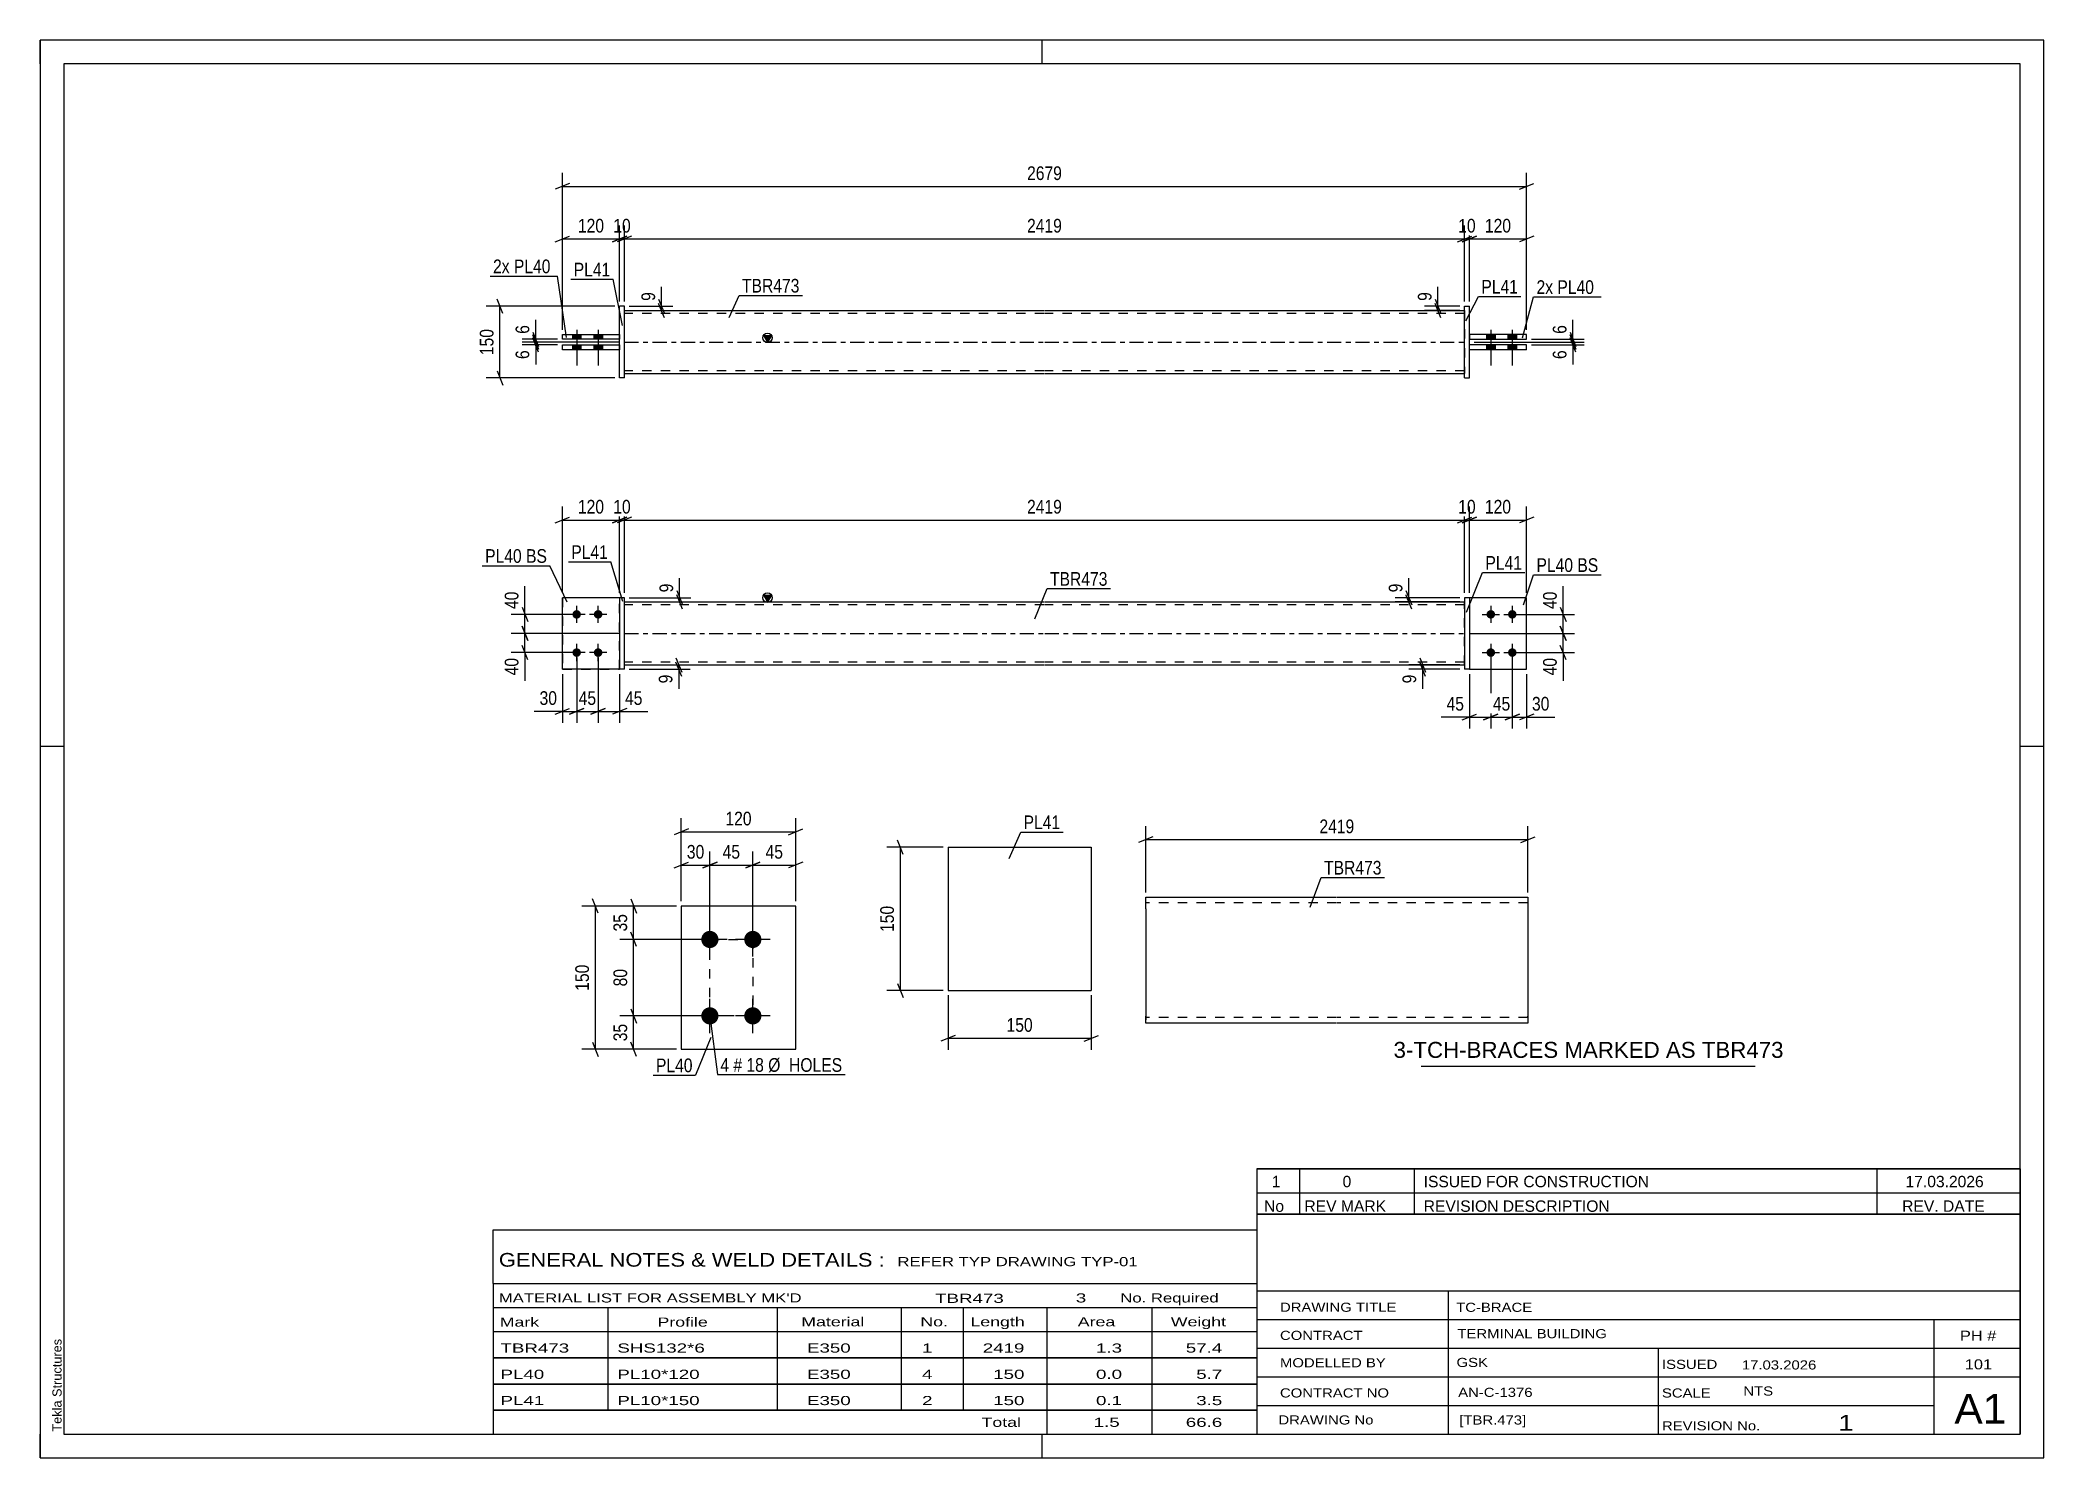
# Paper-space layout 'Layout1' of a CAD drawing. Header units: millimetres. Extents: x 0 to 420, y 0 to 297.
# The model-space entities are those that its viewports show. They can reach past a viewport. Long polylines and large blocks are cut down to what shows.
import ezdxf

# ---------------------------------------------------------------- set-up
doc = ezdxf.new("R2010")
doc.units = ezdxf.units.MM
doc.linetypes.add('DXK_LINE_DOT2', pattern=[3.9198, 1.9599, -1.9599])
doc.linetypes.add('DXK_LINE_DOT3', pattern=[5.9187, 2.979, -0.9799, 0.9799, -0.9799])
doc.layers.add('Viewport layer', color=7, linetype='Continuous', plot=False)
doc.styles.add('Arial', font='ARIAL.TTF', dxfattribs={"height": 0.2})
doc.styles.add('Arial Narrow', font='ARIALN.TTF', dxfattribs={"height": 0.2})

# ---------------------------------------------------------------- blocks, each defined once
blk = doc.blocks.new('Unknown-582683699-1127')
at = {"color": 5, "linetype": 'Continuous'}
for p, q in [((420, 297), (0, 297)), ((0, 297), (0, 0)), ((0, 292), (0, 297)), ((210, 292), (210, 297)), ((420, 0), (420, 297)), ((415, 292), (5, 292)), ((5, 292), (5, 5)), ((415, 5), (415, 292)), ((5, 149), (0, 149)), ((420, 149), (415, 149)), ((0, 0), (0, 5)), ((5, 5), (415, 5)), ((210, 0), (210, 5)), ((0, 0), (420, 0))]:
    blk.add_line(p, q, dxfattribs=at)
at = {"color": 174, "linetype": 'Continuous', "style": 'Arial'}
blk.add_text('Tekla Structures', height=1.9102, rotation=90, dxfattribs=at).set_placement((4.5, 5.5))
blk = doc.blocks.new('Bolt-582683699-1424 - 1364')
at = {"linetype": 'Continuous'}
for points in [[(112.47, 175.8, -1), (112.47, 177.6, -1)], [(116.97, 175.8, -1), (116.97, 177.6, -1)], [(112.47, 167.8, -1), (112.47, 169.6, -1)], [(116.97, 167.8, -1), (116.97, 169.6, -1)]]:
    blk.add_hatch(color=1, dxfattribs=at).paths.add_polyline_path(points)
at = {"color": 1, "linetype": 'Continuous'}
for p, q in [((114.27, 176.7), (110.67, 176.7)), ((112.47, 174.9), (112.47, 178.5)), ((118.77, 176.7), (115.17, 176.7)), ((116.97, 174.9), (116.97, 178.5)), ((114.27, 168.7), (110.67, 168.7)), ((112.47, 166.9), (112.47, 170.5)), ((118.77, 168.7), (115.17, 168.7)), ((116.97, 166.9), (116.97, 170.5))]:
    blk.add_line(p, q, dxfattribs=at)
blk = doc.blocks.new('Part-582683699-1392 - 1364')
at = {"color": 7, "linetype": 'DXK_LINE_DOT2'}
for p, q in [((311.57, 180.2), (299.57, 180.2)), ((299.57, 180.2), (299.57, 165.2)), ((311.57, 165.2), (311.57, 180.2)), ((299.57, 165.2), (311.57, 165.2))]:
    blk.add_line(p, q, dxfattribs=at)
blk = doc.blocks.new('Part-582683699-1413 - 1364')
at = {"color": 2, "linetype": 'Continuous'}
for p, q in [((299.57, 180.2), (298.57, 180.2)), ((298.57, 180.2), (298.57, 165.2)), ((299.57, 180.2), (299.57, 165.2)), ((299.57, 165.2), (298.57, 165.2))]:
    blk.add_line(p, q, dxfattribs=at)
blk = doc.blocks.new('Part-582683699-1397 - 1364')
at = {"color": 2, "linetype": 'Continuous'}
for p, q in [((311.57, 180.2), (299.57, 180.2)), ((311.57, 165.2), (311.57, 180.2)), ((299.57, 165.2), (311.57, 165.2))]:
    blk.add_line(p, q, dxfattribs=at)
at = {"color": 7, "linetype": 'DXK_LINE_DOT2'}
blk.add_line((299.57, 180.2), (299.57, 165.2), dxfattribs=at)
blk = doc.blocks.new('Part-582683699-1412 - 1364')
at = {"linetype": 'Continuous'}
blk.add_hatch(color=2, dxfattribs=at).paths.add_polyline_path([(152.47, 179.3), (151.67, 180.7), (153.27, 180.7)])
at = {"color": 2, "linetype": 'Continuous'}
for p, q in [((152.47, 179.3), (151.67, 180.7)), ((151.67, 180.7), (153.27, 180.7)), ((153.27, 180.7), (152.47, 179.3)), ((122.47, 179.3), (210.47, 179.3)), ((210.57, 179.3), (298.57, 179.3)), ((122.47, 166.1), (210.47, 166.1)), ((210.57, 166.1), (298.57, 166.1))]:
    blk.add_line(p, q, dxfattribs=at)
at = {"color": 7, "linetype": 'DXK_LINE_DOT2'}
for p, q in [((122.47, 166.1), (122.47, 179.3)), ((210.47, 178.7), (122.47, 178.7)), ((298.57, 178.7), (210.57, 178.7)), ((298.57, 166.1), (298.57, 179.3)), ((210.47, 166.7), (122.47, 166.7)), ((298.57, 166.7), (210.57, 166.7))]:
    blk.add_line(p, q, dxfattribs=at)
at = {"color": 7, "linetype": 'DXK_LINE_DOT3'}
for p, q in [((122.47, 172.7), (210.47, 172.7)), ((210.57, 172.7), (298.57, 172.7))]:
    blk.add_line(p, q, dxfattribs=at)
at = {"color": 2, "linetype": 'Continuous'}
blk.add_circle((152.47, 180.2), 1, dxfattribs=at)
blk = doc.blocks.new('Bolt-582683699-1425 - 1364')
at = {"linetype": 'Continuous'}
for points in [[(304.07, 177.6, -1), (304.07, 175.8, -1)], [(308.57, 177.6, -1), (308.57, 175.8, -1)], [(304.07, 169.6, -1), (304.07, 167.8, -1)], [(308.57, 169.6, -1), (308.57, 167.8, -1)]]:
    blk.add_hatch(color=1, dxfattribs=at).paths.add_polyline_path(points)
at = {"color": 1, "linetype": 'Continuous'}
for p, q in [((302.27, 176.7), (305.87, 176.7)), ((304.07, 178.5), (304.07, 174.9)), ((306.77, 176.7), (310.37, 176.7)), ((308.57, 178.5), (308.57, 174.9)), ((302.27, 168.7), (305.87, 168.7)), ((304.07, 170.5), (304.07, 166.9)), ((306.77, 168.7), (310.37, 168.7)), ((308.57, 170.5), (308.57, 166.9))]:
    blk.add_line(p, q, dxfattribs=at)
blk = doc.blocks.new('Part-582683699-1440 - 1364')
at = {"color": 2, "linetype": 'Continuous'}
for p, q in [((122.47, 180.2), (121.47, 180.2)), ((121.47, 180.2), (121.47, 165.2)), ((122.47, 165.2), (122.47, 180.2)), ((122.47, 165.2), (121.47, 165.2))]:
    blk.add_line(p, q, dxfattribs=at)
blk = doc.blocks.new('Part-582683699-1445 - 1364')
at = {"color": 7, "linetype": 'DXK_LINE_DOT2'}
for p, q in [((121.47, 180.2), (109.47, 180.2)), ((109.47, 180.2), (109.47, 165.2)), ((121.47, 165.2), (121.47, 180.2)), ((109.47, 165.2), (121.47, 165.2))]:
    blk.add_line(p, q, dxfattribs=at)
blk = doc.blocks.new('Part-582683699-1450 - 1364')
at = {"color": 2, "linetype": 'Continuous'}
for p, q in [((121.47, 180.2), (109.47, 180.2)), ((109.47, 165.2), (109.47, 180.2)), ((121.47, 165.2), (109.47, 165.2))]:
    blk.add_line(p, q, dxfattribs=at)
at = {"color": 7, "linetype": 'DXK_LINE_DOT2'}
blk.add_line((121.47, 165.2), (121.47, 180.2), dxfattribs=at)
blk = doc.blocks.new('Part-582683699-1801 - 1765')
at = {"color": 2, "linetype": 'Continuous'}
for p, q in [((311.57, 235.34), (299.57, 235.34)), ((299.57, 235.34), (299.57, 234.34)), ((311.57, 234.34), (311.57, 235.34)), ((299.57, 234.34), (311.57, 234.34))]:
    blk.add_line(p, q, dxfattribs=at)
blk = doc.blocks.new('Bolt-582683699-1770 - 1765')
at = {"linetype": 'Continuous'}
for points in [[(304.97, 235.34), (303.17, 235.34), (303.17, 234.34), (304.97, 234.34)], [(304.97, 235.34), (303.17, 235.34), (303.17, 234.34), (304.97, 234.34)], [(309.47, 235.34), (307.67, 235.34), (307.67, 234.34), (309.47, 234.34)], [(309.47, 235.34), (307.67, 235.34), (307.67, 234.34), (309.47, 234.34)], [(304.97, 233.14), (303.17, 233.14), (303.17, 232.14), (304.97, 232.14)], [(304.97, 233.14), (303.17, 233.14), (303.17, 232.14), (304.97, 232.14)], [(309.47, 233.14), (307.67, 233.14), (307.67, 232.14), (309.47, 232.14)], [(309.47, 233.14), (307.67, 233.14), (307.67, 232.14), (309.47, 232.14)]]:
    blk.add_hatch(color=1, dxfattribs=at).paths.add_polyline_path(points)
at = {"color": 1, "linetype": 'Continuous'}
for p, q in [((303.17, 235.34), (303.17, 234.34)), ((303.17, 235.34), (303.17, 234.34)), ((304.07, 236.34), (304.07, 228.84)), ((304.07, 236.34), (304.07, 228.84)), ((304.97, 235.34), (304.97, 234.34)), ((304.97, 235.34), (304.97, 234.34)), ((307.67, 235.34), (307.67, 234.34)), ((307.67, 235.34), (307.67, 234.34)), ((308.57, 236.34), (308.57, 228.84)), ((308.57, 236.34), (308.57, 228.84)), ((309.47, 235.34), (309.47, 234.34)), ((309.47, 235.34), (309.47, 234.34)), ((303.17, 233.14), (303.17, 232.14)), ((303.17, 233.14), (303.17, 232.14)), ((304.97, 233.14), (304.97, 232.14)), ((304.97, 233.14), (304.97, 232.14)), ((307.67, 233.14), (307.67, 232.14)), ((307.67, 233.14), (307.67, 232.14)), ((309.47, 233.14), (309.47, 232.14)), ((309.47, 233.14), (309.47, 232.14))]:
    blk.add_line(p, q, dxfattribs=at)
blk = doc.blocks.new('Bolt-582683699-1769 - 1765')
at = {"linetype": 'Continuous'}
for points in [[(111.57, 234.34), (113.37, 234.34), (113.37, 235.34), (111.57, 235.34)], [(111.57, 234.34), (113.37, 234.34), (113.37, 235.34), (111.57, 235.34)], [(116.07, 234.34), (117.87, 234.34), (117.87, 235.34), (116.07, 235.34)], [(116.07, 234.34), (117.87, 234.34), (117.87, 235.34), (116.07, 235.34)], [(111.57, 232.14), (113.37, 232.14), (113.37, 233.14), (111.57, 233.14)], [(111.57, 232.14), (113.37, 232.14), (113.37, 233.14), (111.57, 233.14)], [(116.07, 232.14), (117.87, 232.14), (117.87, 233.14), (116.07, 233.14)], [(116.07, 232.14), (117.87, 232.14), (117.87, 233.14), (116.07, 233.14)]]:
    blk.add_hatch(color=1, dxfattribs=at).paths.add_polyline_path(points)
at = {"color": 1, "linetype": 'Continuous'}
for p, q in [((111.57, 235.34), (111.57, 234.34)), ((111.57, 235.34), (111.57, 234.34)), ((112.47, 236.34), (112.47, 228.84)), ((112.47, 236.34), (112.47, 228.84)), ((113.37, 235.34), (113.37, 234.34)), ((113.37, 235.34), (113.37, 234.34)), ((116.07, 235.34), (116.07, 234.34)), ((116.07, 235.34), (116.07, 234.34)), ((116.97, 236.34), (116.97, 228.84)), ((116.97, 236.34), (116.97, 228.84)), ((117.87, 235.34), (117.87, 234.34)), ((117.87, 235.34), (117.87, 234.34)), ((111.57, 233.14), (111.57, 232.14)), ((111.57, 233.14), (111.57, 232.14)), ((113.37, 233.14), (113.37, 232.14)), ((113.37, 233.14), (113.37, 232.14)), ((116.07, 233.14), (116.07, 232.14)), ((116.07, 233.14), (116.07, 232.14)), ((117.87, 233.14), (117.87, 232.14)), ((117.87, 233.14), (117.87, 232.14))]:
    blk.add_line(p, q, dxfattribs=at)
blk = doc.blocks.new('Part-582683699-1796 - 1765')
at = {"color": 2, "linetype": 'Continuous'}
for p, q in [((298.57, 226.24), (298.57, 241.24)), ((298.57, 241.24), (299.57, 241.24)), ((299.57, 226.24), (299.57, 241.24)), ((298.57, 226.24), (299.57, 226.24))]:
    blk.add_line(p, q, dxfattribs=at)
blk = doc.blocks.new('Part-582683699-1771 - 1765')
at = {"color": 2, "linetype": 'Continuous'}
for p, q in [((122.47, 241.25), (121.47, 241.25)), ((121.47, 226.25), (121.47, 241.25)), ((122.47, 226.25), (122.47, 241.25)), ((122.47, 226.25), (121.47, 226.25))]:
    blk.add_line(p, q, dxfattribs=at)
blk = doc.blocks.new('Part-582683699-1776 - 1765')
at = {"color": 2, "linetype": 'Continuous'}
for p, q in [((109.47, 235.35), (121.47, 235.35)), ((109.47, 234.35), (109.47, 235.35)), ((121.47, 235.35), (121.47, 234.35)), ((121.47, 234.35), (109.47, 234.35))]:
    blk.add_line(p, q, dxfattribs=at)
blk = doc.blocks.new('Part-582683699-1781 - 1765')
at = {"color": 2, "linetype": 'Continuous'}
for p, q in [((109.47, 232.15), (109.47, 233.15)), ((109.47, 233.15), (121.47, 233.15)), ((121.47, 232.15), (109.47, 232.15)), ((121.47, 233.15), (121.47, 232.15))]:
    blk.add_line(p, q, dxfattribs=at)
blk = doc.blocks.new('Part-582683699-1806 - 1765')
at = {"color": 2, "linetype": 'Continuous'}
for p, q in [((299.57, 232.14), (299.57, 233.14)), ((311.57, 233.14), (299.57, 233.14)), ((311.57, 232.14), (299.57, 232.14)), ((311.57, 232.14), (311.57, 233.14))]:
    blk.add_line(p, q, dxfattribs=at)
blk = doc.blocks.new('Part-582683699-1811 - 1765')
at = {"linetype": 'Continuous'}
blk.add_hatch(color=2, dxfattribs=at).paths.add_polyline_path([(152.47, 233.74), (151.67, 235.14), (153.27, 235.14)])
at = {"color": 2, "linetype": 'Continuous'}
for p, q in [((122.47, 240.34), (210.47, 240.34)), ((210.57, 240.34), (298.57, 240.34)), ((152.47, 233.74), (151.67, 235.14)), ((151.67, 235.14), (153.27, 235.14)), ((153.27, 235.14), (152.47, 233.74)), ((122.47, 227.14), (210.47, 227.14)), ((210.57, 227.14), (298.57, 227.14))]:
    blk.add_line(p, q, dxfattribs=at)
at = {"color": 7, "linetype": 'DXK_LINE_DOT2'}
for p, q in [((122.47, 227.14), (122.47, 240.34)), ((210.47, 239.74), (122.47, 239.74)), ((298.57, 239.74), (210.57, 239.74)), ((298.57, 240.34), (298.57, 227.14)), ((210.47, 227.74), (122.47, 227.74)), ((298.57, 227.74), (210.57, 227.74))]:
    blk.add_line(p, q, dxfattribs=at)
at = {"color": 7, "linetype": 'DXK_LINE_DOT3'}
for p, q in [((122.47, 233.74), (210.47, 233.74)), ((210.57, 233.74), (298.57, 233.74))]:
    blk.add_line(p, q, dxfattribs=at)
at = {"color": 2, "linetype": 'Continuous'}
blk.add_circle((152.47, 234.64), 1, dxfattribs=at)
blk = doc.blocks.new('Bolt-582683699-2117 - 2049')
at = {"linetype": 'Continuous'}
for points in [[(140.39, 106.8, -1), (140.39, 110.4, -1)], [(149.39, 106.8, -1), (149.39, 110.4, -1)], [(140.39, 90.8, -1), (140.39, 94.4, -1)], [(149.39, 90.8, -1), (149.39, 94.4, -1)]]:
    blk.add_hatch(color=1, dxfattribs=at).paths.add_polyline_path(points)
at = {"color": 1, "linetype": 'Continuous'}
for p, q in [((140.39, 105), (140.39, 112.2)), ((149.39, 105), (149.39, 112.2)), ((143.99, 108.6), (136.79, 108.6)), ((152.99, 108.6), (145.79, 108.6)), ((143.99, 92.6), (136.79, 92.6)), ((140.39, 89), (140.39, 96.2)), ((152.99, 92.6), (145.79, 92.6)), ((149.39, 89), (149.39, 96.2))]:
    blk.add_line(p, q, dxfattribs=at)
blk = doc.blocks.new('Part-582683699-2056 - 2049')
at = {"color": 2, "linetype": 'Continuous'}
for p, q in [((158.39, 115.6), (134.39, 115.6)), ((134.39, 115.6), (134.39, 85.6)), ((158.39, 85.6), (158.39, 115.6)), ((134.39, 85.6), (158.39, 85.6))]:
    blk.add_line(p, q, dxfattribs=at)
blk = doc.blocks.new('Part-582683699-2258 - 2252')
at = {"color": 2, "linetype": 'Continuous'}
for p, q in [((190.31, 127.91), (190.31, 97.91)), ((190.31, 127.91), (220.31, 127.91)), ((220.31, 127.91), (220.31, 97.91)), ((190.31, 97.91), (220.31, 97.91))]:
    blk.add_line(p, q, dxfattribs=at)
blk = doc.blocks.new('Part-582683699-2281 - 2275')
at = {"color": 2, "linetype": 'Continuous'}
for p, q in [((231.76, 115.05), (231.76, 117.45)), ((231.76, 117.45), (271.76, 117.45)), ((231.76, 115.05), (231.76, 92.54)), ((271.86, 117.45), (311.86, 117.45)), ((311.86, 117.45), (311.86, 117.27)), ((311.86, 117.27), (311.86, 115.05)), ((311.86, 115.05), (311.86, 91.05)), ((231.76, 91.24), (231.76, 92.54)), ((231.76, 91.05), (231.76, 91.24)), ((271.76, 91.05), (231.76, 91.05)), ((311.86, 91.05), (271.86, 91.05))]:
    blk.add_line(p, q, dxfattribs=at)
at = {"color": 7, "linetype": 'DXK_LINE_DOT2'}
for p, q in [((271.76, 116.25), (231.76, 116.25)), ((311.86, 116.25), (271.86, 116.25)), ((311.86, 116.75), (311.86, 115.05)), ((231.76, 92.54), (231.76, 91.76)), ((311.86, 92.35), (311.86, 92.54)), ((231.76, 92.25), (231.76, 92.35)), ((271.76, 92.25), (231.76, 92.25)), ((311.86, 92.25), (271.86, 92.25)), ((311.86, 92.25), (311.86, 92.35)), ((311.86, 92.25), (311.86, 92.35))]:
    blk.add_line(p, q, dxfattribs=at)
blk = doc.blocks.new('Rectangle-582683699-2237 - 2049')
at = {"color": 1, "linetype": 'DXK_LINE_DOT2'}
blk.add_lwpolyline([(140.39, 108.6), (149.39, 108.6), (149.39, 92.59), (140.39, 92.59), (140.39, 108.6)], close=True, dxfattribs=at)
blk = doc.blocks.new('StraightDimension-582683699-1621 - 1364')
at = {"color": 7, "linetype": 'Continuous'}
for p, q in [((112.47, 167.7), (112.47, 153.99)), ((116.97, 167.7), (116.97, 153.99)), ((110.97, 155.79), (113.97, 156.99)), ((112.47, 156.39), (116.97, 156.39)), ((118.47, 156.99), (115.47, 155.79))]:
    blk.add_line(p, q, dxfattribs=at)
at = {"color": 0}
blk.add_wipeout([(117.15, 157.14), (117.15, 161.34), (112.29, 161.34), (112.29, 157.14)], dxfattribs=at)
at = {"color": 3, "style": 'Arial Narrow'}
blk.add_text('45', height=2.863, dxfattribs=at).set_placement((112.89, 157.74))
blk = doc.blocks.new('StraightDimension-582683699-1557 - 1364')
at = {"color": 7, "linetype": 'Continuous'}
for p, q in [((297.57, 166.1), (286.92, 166.1)), ((297.57, 165.2), (286.92, 165.2)), ((289.17, 167.6), (290.37, 164.6)), ((290.37, 163.7), (289.17, 166.7)), ((289.77, 165.2), (289.77, 166.1))]:
    blk.add_line(p, q, dxfattribs=at)
at = {"color": 0}
blk.add_wipeout([(289.02, 164.67), (284.82, 164.67), (284.82, 161.65), (289.02, 161.65)], dxfattribs=at)
at = {"color": 7, "linetype": 'Continuous'}
blk.add_line((289.77, 165.2), (289.77, 161.12), dxfattribs=at)
blk.add_line((289.77, 165.2), (289.77, 161.12), dxfattribs=at)
at = {"color": 3, "style": 'Arial Narrow'}
blk.add_text('9', height=2.86, rotation=90.0002, dxfattribs=at).set_placement((288.42, 162.25))
blk = doc.blocks.new('StraightDimension-582683699-1489 - 1364')
at = {"color": 7, "linetype": 'Continuous'}
for p, q in [((299.57, 172.7), (321.64, 172.7)), ((318.64, 174.2), (319.84, 171.2)), ((319.24, 168.7), (319.24, 172.7)), ((309.57, 168.7), (321.64, 168.7)), ((319.84, 167.2), (318.64, 170.2))]:
    blk.add_line(p, q, dxfattribs=at)
at = {"color": 0}
blk.add_wipeout([(318.49, 168.17), (314.29, 168.17), (314.29, 163.32), (318.49, 163.32)], dxfattribs=at)
at = {"color": 7, "linetype": 'Continuous'}
blk.add_line((319.24, 168.7), (319.24, 162.79), dxfattribs=at)
blk.add_line((319.24, 168.7), (319.24, 162.79), dxfattribs=at)
at = {"color": 3, "style": 'Arial Narrow'}
blk.add_text('40', height=2.863, rotation=90.0002, dxfattribs=at).set_placement((317.89, 163.92))
blk = doc.blocks.new('StraightDimension-582683699-1692 - 1364')
at = {"color": 7, "linetype": 'Continuous'}
for p, q in [((122.47, 181.2), (122.47, 199.32)), ((298.57, 181.2), (298.57, 199.32)), ((123.97, 197.07), (120.97, 195.87)), ((122.47, 196.47), (298.57, 196.47)), ((297.07, 195.87), (300.07, 197.07))]:
    blk.add_line(p, q, dxfattribs=at)
at = {"color": 0}
blk.add_wipeout([(214.78, 197.22), (214.78, 201.42), (206.27, 201.42), (206.27, 197.22)], dxfattribs=at)
at = {"color": 3, "style": 'Arial Narrow'}
blk.add_text('2419', height=2.863, dxfattribs=at).set_placement((206.87, 197.82))
blk = doc.blocks.new('StraightDimension-582683699-1628 - 1364')
at = {"color": 7, "linetype": 'Continuous'}
for p, q in [((109.47, 164.2), (109.47, 153.99)), ((112.47, 167.7), (112.47, 153.99)), ((107.97, 155.79), (110.97, 156.99)), ((109.47, 156.39), (112.47, 156.39)), ((113.97, 156.99), (110.97, 155.79))]:
    blk.add_line(p, q, dxfattribs=at)
at = {"color": 0}
blk.add_wipeout([(108.95, 157.14), (108.95, 161.34), (104.09, 161.34), (104.09, 157.14)], dxfattribs=at)
at = {"color": 7, "linetype": 'Continuous'}
blk.add_line((109.47, 156.39), (103.57, 156.39), dxfattribs=at)
blk.add_line((109.47, 156.39), (103.57, 156.39), dxfattribs=at)
at = {"color": 3, "style": 'Arial Narrow'}
blk.add_text('30', height=2.863, dxfattribs=at).set_placement((104.69, 157.74))
blk = doc.blocks.new('StraightDimension-582683699-1517 - 1364')
at = {"color": 7, "linetype": 'Continuous'}
for p, q in [((299.57, 164.2), (299.57, 152.8)), ((304.07, 167.7), (304.07, 152.8)), ((298.07, 154.6), (301.07, 155.8)), ((305.57, 155.8), (302.57, 154.6)), ((299.57, 155.2), (304.07, 155.2))]:
    blk.add_line(p, q, dxfattribs=at)
at = {"color": 0}
blk.add_wipeout([(299.05, 155.95), (299.05, 160.15), (294.19, 160.15), (294.19, 155.95)], dxfattribs=at)
at = {"color": 7, "linetype": 'Continuous'}
blk.add_line((299.57, 155.2), (293.67, 155.2), dxfattribs=at)
blk.add_line((299.57, 155.2), (293.67, 155.2), dxfattribs=at)
at = {"color": 3, "style": 'Arial Narrow'}
blk.add_text('45', height=2.863, dxfattribs=at).set_placement((294.79, 156.55))
blk = doc.blocks.new('StraightDimension-582683699-1459 - 1364')
at = {"color": 7, "linetype": 'Continuous'}
for p, q in [((286.29, 181.7), (287.49, 178.7)), ((287.49, 177.8), (286.29, 180.8)), ((297.57, 180.2), (284.04, 180.2)), ((297.57, 179.3), (284.04, 179.3)), ((286.89, 179.3), (286.89, 180.2))]:
    blk.add_line(p, q, dxfattribs=at)
at = {"color": 0}
blk.add_wipeout([(286.14, 183.75), (281.94, 183.75), (281.94, 180.72), (286.14, 180.72)], dxfattribs=at)
at = {"color": 7, "linetype": 'Continuous'}
blk.add_line((286.89, 180.2), (286.89, 184.28), dxfattribs=at)
blk.add_line((286.89, 180.2), (286.89, 184.28), dxfattribs=at)
at = {"color": 3, "style": 'Arial Narrow'}
blk.add_text('9', height=2.86, rotation=90.0002, dxfattribs=at).set_placement((285.54, 181.32))
blk = doc.blocks.new('StraightDimension-582683699-1715 - 1364')
at = {"color": 7, "linetype": 'Continuous'}
for p, q in [((109.47, 181.2), (109.47, 199.32)), ((121.47, 181.2), (121.47, 199.32)), ((107.97, 195.87), (110.97, 197.07)), ((109.47, 196.47), (121.47, 196.47)), ((122.97, 197.07), (119.97, 195.87))]:
    blk.add_line(p, q, dxfattribs=at)
at = {"color": 0}
blk.add_wipeout([(118.81, 197.22), (118.81, 201.42), (112.13, 201.42), (112.13, 197.22)], dxfattribs=at)
at = {"color": 3, "style": 'Arial Narrow'}
blk.add_text('120', height=2.863, dxfattribs=at).set_placement((112.73, 197.82))
blk = doc.blocks.new('StraightDimension-582683699-1470 - 1364')
at = {"color": 7, "linetype": 'Continuous'}
for p, q in [((309.57, 176.7), (321.64, 176.7)), ((318.64, 178.2), (319.84, 175.2)), ((319.24, 172.7), (319.24, 176.7)), ((299.57, 172.7), (321.64, 172.7)), ((319.84, 171.2), (318.64, 174.2))]:
    blk.add_line(p, q, dxfattribs=at)
at = {"color": 0}
blk.add_wipeout([(318.49, 182.08), (314.29, 182.08), (314.29, 177.22), (318.49, 177.22)], dxfattribs=at)
at = {"color": 7, "linetype": 'Continuous'}
blk.add_line((319.24, 176.7), (319.24, 182.6), dxfattribs=at)
blk.add_line((319.24, 176.7), (319.24, 182.6), dxfattribs=at)
at = {"color": 3, "style": 'Arial Narrow'}
blk.add_text('40', height=2.863, rotation=90.0002, dxfattribs=at).set_placement((317.89, 177.82))
blk = doc.blocks.new('StraightDimension-582683699-1533 - 1364')
at = {"color": 7, "linetype": 'Continuous'}
for p, q in [((304.07, 167.7), (304.07, 152.8)), ((308.57, 167.7), (308.57, 152.8)), ((302.57, 154.6), (305.57, 155.8)), ((310.07, 155.8), (307.07, 154.6)), ((304.07, 155.2), (308.57, 155.2))]:
    blk.add_line(p, q, dxfattribs=at)
at = {"color": 0}
blk.add_wipeout([(308.75, 155.95), (308.75, 160.15), (303.89, 160.15), (303.89, 155.95)], dxfattribs=at)
at = {"color": 3, "style": 'Arial Narrow'}
blk.add_text('45', height=2.863, dxfattribs=at).set_placement((304.49, 156.55))
blk = doc.blocks.new('StraightDimension-582683699-1543 - 1364')
at = {"color": 7, "linetype": 'Continuous'}
for p, q in [((308.57, 167.7), (308.57, 152.8)), ((311.57, 164.2), (311.57, 152.8)), ((307.07, 154.6), (310.07, 155.8)), ((313.07, 155.8), (310.07, 154.6)), ((308.57, 155.2), (311.57, 155.2))]:
    blk.add_line(p, q, dxfattribs=at)
at = {"color": 0}
blk.add_wipeout([(316.95, 155.95), (316.95, 160.15), (312.1, 160.15), (312.1, 155.95)], dxfattribs=at)
at = {"color": 7, "linetype": 'Continuous'}
blk.add_line((311.57, 155.2), (317.48, 155.2), dxfattribs=at)
blk.add_line((311.57, 155.2), (317.48, 155.2), dxfattribs=at)
at = {"color": 3, "style": 'Arial Narrow'}
blk.add_text('30', height=2.863, dxfattribs=at).set_placement((312.7, 156.55))
blk = doc.blocks.new('StraightDimension-582683699-1566 - 1364')
at = {"color": 7, "linetype": 'Continuous'}
for p, q in [((111.47, 176.7), (98.76, 176.7)), ((101.01, 178.2), (102.21, 175.2)), ((101.61, 172.7), (101.61, 176.7)), ((121.47, 172.7), (98.76, 172.7)), ((102.21, 171.2), (101.01, 174.2))]:
    blk.add_line(p, q, dxfattribs=at)
at = {"color": 0}
blk.add_wipeout([(100.86, 182.08), (96.66, 182.08), (96.66, 177.22), (100.86, 177.22)], dxfattribs=at)
at = {"color": 7, "linetype": 'Continuous'}
blk.add_line((101.61, 176.7), (101.61, 182.6), dxfattribs=at)
blk.add_line((101.61, 176.7), (101.61, 182.6), dxfattribs=at)
at = {"color": 3, "style": 'Arial Narrow'}
blk.add_text('40', height=2.863, rotation=90.0002, dxfattribs=at).set_placement((100.26, 177.82))
blk = doc.blocks.new('StraightDimension-582683699-1579 - 1364')
at = {"color": 7, "linetype": 'Continuous'}
for p, q in [((121.47, 172.7), (98.76, 172.7)), ((101.01, 174.2), (102.21, 171.2)), ((101.61, 168.7), (101.61, 172.7)), ((111.47, 168.7), (98.76, 168.7)), ((102.21, 167.2), (101.01, 170.2))]:
    blk.add_line(p, q, dxfattribs=at)
at = {"color": 0}
blk.add_wipeout([(100.86, 168.17), (96.66, 168.17), (96.66, 163.32), (100.86, 163.32)], dxfattribs=at)
at = {"color": 7, "linetype": 'Continuous'}
blk.add_line((101.61, 168.7), (101.61, 162.79), dxfattribs=at)
blk.add_line((101.61, 168.7), (101.61, 162.79), dxfattribs=at)
at = {"color": 3, "style": 'Arial Narrow'}
blk.add_text('40', height=2.863, rotation=90.0002, dxfattribs=at).set_placement((100.26, 163.92))
blk = doc.blocks.new('StraightDimension-582683699-1593 - 1364')
at = {"color": 7, "linetype": 'Continuous'}
for p, q in [((133.43, 181.7), (134.63, 178.7)), ((134.63, 177.8), (133.43, 180.8)), ((123.47, 180.2), (136.43, 180.2)), ((123.47, 179.3), (136.43, 179.3)), ((134.03, 179.3), (134.03, 180.2))]:
    blk.add_line(p, q, dxfattribs=at)
at = {"color": 0}
blk.add_wipeout([(133.28, 183.75), (129.08, 183.75), (129.08, 180.72), (133.28, 180.72)], dxfattribs=at)
at = {"color": 7, "linetype": 'Continuous'}
blk.add_line((134.03, 180.2), (134.03, 184.28), dxfattribs=at)
blk.add_line((134.03, 180.2), (134.03, 184.28), dxfattribs=at)
at = {"color": 3, "style": 'Arial Narrow'}
blk.add_text('9', height=2.86, rotation=90.0002, dxfattribs=at).set_placement((132.68, 181.32))
blk = doc.blocks.new('StraightDimension-582683699-1602 - 1364')
at = {"color": 7, "linetype": 'Continuous'}
for p, q in [((123.47, 166.1), (136.28, 166.1)), ((123.47, 165.2), (136.28, 165.2)), ((133.28, 167.6), (134.48, 164.6)), ((134.48, 163.7), (133.28, 166.7)), ((133.88, 165.2), (133.88, 166.1))]:
    blk.add_line(p, q, dxfattribs=at)
at = {"color": 0}
blk.add_wipeout([(133.13, 164.67), (128.93, 164.67), (128.93, 161.65), (133.13, 161.65)], dxfattribs=at)
at = {"color": 7, "linetype": 'Continuous'}
blk.add_line((133.88, 165.2), (133.88, 161.12), dxfattribs=at)
blk.add_line((133.88, 165.2), (133.88, 161.12), dxfattribs=at)
at = {"color": 3, "style": 'Arial Narrow'}
blk.add_text('9', height=2.86, rotation=90.0002, dxfattribs=at).set_placement((132.53, 162.25))
blk = doc.blocks.new('StraightDimension-582683699-1675 - 1364')
at = {"color": 7, "linetype": 'Continuous'}
for p, q in [((298.57, 181.2), (298.57, 199.32)), ((299.57, 181.2), (299.57, 199.32)), ((297.07, 195.87), (300.07, 197.07)), ((301.07, 197.07), (298.07, 195.87)), ((298.57, 196.47), (299.57, 196.47))]:
    blk.add_line(p, q, dxfattribs=at)
at = {"color": 0}
blk.add_wipeout([(301.5, 197.22), (301.5, 201.42), (296.64, 201.42), (296.64, 197.22)], dxfattribs=at)
at = {"color": 3, "style": 'Arial Narrow'}
blk.add_text('10', height=2.863, dxfattribs=at).set_placement((297.24, 197.82))
blk = doc.blocks.new('StraightDimension-582683699-1611 - 1364')
at = {"color": 7, "linetype": 'Continuous'}
for p, q in [((116.97, 167.7), (116.97, 153.99)), ((121.47, 164.2), (121.47, 153.99)), ((115.47, 155.79), (118.47, 156.99)), ((116.97, 156.39), (121.47, 156.39)), ((122.97, 156.99), (119.97, 155.79))]:
    blk.add_line(p, q, dxfattribs=at)
at = {"color": 0}
blk.add_wipeout([(126.85, 157.14), (126.85, 161.34), (122, 161.34), (122, 157.14)], dxfattribs=at)
at = {"color": 7, "linetype": 'Continuous'}
blk.add_line((121.47, 156.39), (127.38, 156.39), dxfattribs=at)
blk.add_line((121.47, 156.39), (127.38, 156.39), dxfattribs=at)
at = {"color": 3, "style": 'Arial Narrow'}
blk.add_text('45', height=2.863, dxfattribs=at).set_placement((122.6, 157.74))
blk = doc.blocks.new('StraightDimension-582683699-1653 - 1364')
at = {"color": 7, "linetype": 'Continuous'}
for p, q in [((299.57, 181.2), (299.57, 199.32)), ((311.57, 181.2), (311.57, 199.32)), ((298.07, 195.87), (301.07, 197.07)), ((299.57, 196.47), (311.57, 196.47)), ((313.07, 197.07), (310.07, 195.87))]:
    blk.add_line(p, q, dxfattribs=at)
at = {"color": 0}
blk.add_wipeout([(308.91, 197.22), (308.91, 201.42), (302.23, 201.42), (302.23, 197.22)], dxfattribs=at)
at = {"color": 3, "style": 'Arial Narrow'}
blk.add_text('120', height=2.863, dxfattribs=at).set_placement((302.83, 197.82))
blk = doc.blocks.new('StraightDimension-582683699-1701 - 1364')
at = {"color": 7, "linetype": 'Continuous'}
for p, q in [((121.47, 181.2), (121.47, 199.32)), ((122.47, 181.2), (122.47, 199.32)), ((119.97, 195.87), (122.97, 197.07)), ((123.97, 197.07), (120.97, 195.87)), ((121.47, 196.47), (122.47, 196.47))]:
    blk.add_line(p, q, dxfattribs=at)
at = {"color": 0}
blk.add_wipeout([(124.4, 197.22), (124.4, 201.42), (119.54, 201.42), (119.54, 197.22)], dxfattribs=at)
at = {"color": 3, "style": 'Arial Narrow'}
blk.add_text('10', height=2.863, dxfattribs=at).set_placement((120.14, 197.82))
blk = doc.blocks.new('StraightDimension-582683699-1865 - 1765')
at = {"color": 7, "linetype": 'Continuous'}
for p, q in [((299.57, 242.24), (299.57, 258.19)), ((311.57, 236.34), (311.57, 258.19)), ((298.07, 254.74), (301.07, 255.94)), ((299.57, 255.34), (311.57, 255.34)), ((313.07, 255.94), (310.07, 254.74))]:
    blk.add_line(p, q, dxfattribs=at)
at = {"color": 0}
blk.add_wipeout([(308.91, 256.09), (308.91, 260.29), (302.23, 260.29), (302.23, 256.09)], dxfattribs=at)
at = {"color": 3, "style": 'Arial Narrow'}
blk.add_text('120', height=2.863, dxfattribs=at).set_placement((302.83, 256.69))
blk = doc.blocks.new('StraightDimension-582683699-1855 - 1765')
at = {"color": 7, "linetype": 'Continuous'}
for p, q in [((298.57, 242.24), (298.57, 258.19)), ((299.57, 242.24), (299.57, 258.19)), ((297.07, 254.74), (300.07, 255.94)), ((301.07, 255.94), (298.07, 254.74)), ((298.57, 255.34), (299.57, 255.34))]:
    blk.add_line(p, q, dxfattribs=at)
at = {"color": 0}
blk.add_wipeout([(301.5, 256.09), (301.5, 260.29), (296.64, 260.29), (296.64, 256.09)], dxfattribs=at)
at = {"color": 3, "style": 'Arial Narrow'}
blk.add_text('10', height=2.863, dxfattribs=at).set_placement((297.24, 256.69))
blk = doc.blocks.new('StraightDimension-582683699-1814 - 1765')
at = {"color": 7, "linetype": 'Continuous'}
for p, q in [((109.47, 236.34), (109.47, 269.19)), ((311.57, 236.34), (311.57, 269.19)), ((110.97, 266.94), (107.97, 265.74)), ((109.47, 266.34), (311.57, 266.34)), ((310.07, 265.74), (313.07, 266.94))]:
    blk.add_line(p, q, dxfattribs=at)
at = {"color": 0}
blk.add_wipeout([(214.78, 267.09), (214.78, 271.29), (206.27, 271.29), (206.27, 267.09)], dxfattribs=at)
at = {"color": 3, "style": 'Arial Narrow'}
blk.add_text('2679', height=2.863, dxfattribs=at).set_placement((206.87, 267.69))
blk = doc.blocks.new('StraightDimension-582683699-1825 - 1765')
at = {"color": 7, "linetype": 'Continuous'}
for p, q in [((121.47, 242.25), (121.47, 258.19)), ((122.47, 242.25), (122.47, 258.19)), ((119.97, 254.74), (122.97, 255.94)), ((123.97, 255.94), (120.97, 254.74)), ((121.47, 255.34), (122.47, 255.34))]:
    blk.add_line(p, q, dxfattribs=at)
at = {"color": 0}
blk.add_wipeout([(124.4, 256.09), (124.4, 260.29), (119.54, 260.29), (119.54, 256.09)], dxfattribs=at)
at = {"color": 3, "style": 'Arial Narrow'}
blk.add_text('10', height=2.863, dxfattribs=at).set_placement((120.14, 256.69))
blk = doc.blocks.new('StraightDimension-582683699-1835 - 1765')
at = {"color": 7, "linetype": 'Continuous'}
for p, q in [((109.47, 236.34), (109.47, 258.19)), ((121.47, 242.25), (121.47, 258.19)), ((107.97, 254.74), (110.97, 255.94)), ((109.47, 255.34), (121.47, 255.34)), ((122.97, 255.94), (119.97, 254.74))]:
    blk.add_line(p, q, dxfattribs=at)
at = {"color": 0}
blk.add_wipeout([(118.81, 256.09), (118.81, 260.29), (112.13, 260.29), (112.13, 256.09)], dxfattribs=at)
at = {"color": 3, "style": 'Arial Narrow'}
blk.add_text('120', height=2.863, dxfattribs=at).set_placement((112.73, 256.69))
blk = doc.blocks.new('StraightDimension-582683699-1845 - 1765')
at = {"color": 7, "linetype": 'Continuous'}
for p, q in [((122.47, 242.24), (122.47, 258.19)), ((298.57, 242.24), (298.57, 258.19)), ((123.97, 255.94), (120.97, 254.74)), ((122.47, 255.34), (298.57, 255.34)), ((297.07, 254.74), (300.07, 255.94))]:
    blk.add_line(p, q, dxfattribs=at)
at = {"color": 0}
blk.add_wipeout([(214.78, 256.09), (214.78, 260.29), (206.27, 260.29), (206.27, 256.09)], dxfattribs=at)
at = {"color": 3, "style": 'Arial Narrow'}
blk.add_text('2419', height=2.863, dxfattribs=at).set_placement((206.87, 256.69))
blk = doc.blocks.new('StraightDimension-582683699-1940 - 1765')
at = {"color": 7, "linetype": 'Continuous'}
for p, q in [((320.67, 235.84), (321.87, 232.84)), ((321.87, 232.24), (320.67, 235.24)), ((300.57, 233.74), (323.67, 233.74)), ((312.57, 234.34), (323.67, 234.34)), ((321.27, 233.74), (321.27, 234.34))]:
    blk.add_line(p, q, dxfattribs=at)
at = {"color": 0}
blk.add_wipeout([(320.52, 237.9), (316.32, 237.9), (316.32, 234.87), (320.52, 234.87)], dxfattribs=at)
at = {"color": 7, "linetype": 'Continuous'}
blk.add_line((321.27, 234.34), (321.27, 238.42), dxfattribs=at)
blk.add_line((321.27, 234.34), (321.27, 238.42), dxfattribs=at)
at = {"color": 3, "style": 'Arial Narrow'}
blk.add_text('6', height=2.86, rotation=90.0002, dxfattribs=at).set_placement((319.92, 235.47))
blk = doc.blocks.new('StraightDimension-582683699-1876 - 1765')
at = {"color": 7, "linetype": 'Continuous'}
for p, q in [((120.47, 241.25), (93.53, 241.25)), ((96.98, 239.75), (95.78, 242.75)), ((96.38, 226.25), (96.38, 241.25)), ((95.78, 227.75), (96.98, 224.75)), ((120.47, 226.25), (93.53, 226.25))]:
    blk.add_line(p, q, dxfattribs=at)
at = {"color": 0}
blk.add_wipeout([(95.63, 237.09), (91.43, 237.09), (91.43, 230.4), (95.63, 230.4)], dxfattribs=at)
at = {"color": 3, "style": 'Arial Narrow'}
blk.add_text('150', height=2.863, rotation=90.0002, dxfattribs=at).set_placement((95.03, 231))
blk = doc.blocks.new('StraightDimension-582683699-1887 - 1765')
at = {"color": 7, "linetype": 'Continuous'}
for p, q in [((123.47, 241.25), (132.65, 241.25)), ((123.47, 240.34), (132.65, 240.34)), ((129.65, 242.75), (130.85, 239.75)), ((130.85, 238.84), (129.65, 241.84)), ((130.25, 240.34), (130.25, 241.25))]:
    blk.add_line(p, q, dxfattribs=at)
at = {"color": 0}
blk.add_wipeout([(129.5, 244.8), (125.3, 244.8), (125.3, 241.77), (129.5, 241.77)], dxfattribs=at)
at = {"color": 7, "linetype": 'Continuous'}
blk.add_line((130.25, 241.25), (130.25, 245.32), dxfattribs=at)
blk.add_line((130.25, 241.25), (130.25, 245.32), dxfattribs=at)
at = {"color": 3, "style": 'Arial Narrow'}
blk.add_text('9', height=2.86, rotation=90.0002, dxfattribs=at).set_placement((128.9, 242.37))
blk = doc.blocks.new('StraightDimension-582683699-1898 - 1765')
at = {"color": 7, "linetype": 'Continuous'}
for p, q in [((103.28, 235.84), (104.48, 232.84)), ((104.48, 232.24), (103.28, 235.24)), ((108.47, 234.34), (101.03, 234.34)), ((121.47, 233.74), (101.03, 233.74)), ((103.88, 233.74), (103.88, 234.34))]:
    blk.add_line(p, q, dxfattribs=at)
at = {"color": 0}
blk.add_wipeout([(103.13, 237.9), (98.93, 237.9), (98.93, 234.87), (103.13, 234.87)], dxfattribs=at)
at = {"color": 7, "linetype": 'Continuous'}
blk.add_line((103.88, 234.34), (103.88, 238.42), dxfattribs=at)
blk.add_line((103.88, 234.34), (103.88, 238.42), dxfattribs=at)
at = {"color": 3, "style": 'Arial Narrow'}
blk.add_text('6', height=2.86, rotation=90.0002, dxfattribs=at).set_placement((102.53, 235.47))
blk = doc.blocks.new('StraightDimension-582683699-1914 - 1765')
at = {"color": 7, "linetype": 'Continuous'}
for p, q in [((103.28, 235.24), (104.48, 232.24)), ((121.47, 233.74), (101.03, 233.74)), ((108.47, 233.14), (101.03, 233.14)), ((104.48, 231.64), (103.28, 234.64)), ((103.88, 233.14), (103.88, 233.74))]:
    blk.add_line(p, q, dxfattribs=at)
at = {"color": 0}
blk.add_wipeout([(103.13, 232.62), (98.93, 232.62), (98.93, 229.59), (103.13, 229.59)], dxfattribs=at)
at = {"color": 7, "linetype": 'Continuous'}
blk.add_line((103.88, 233.14), (103.88, 229.07), dxfattribs=at)
blk.add_line((103.88, 233.14), (103.88, 229.07), dxfattribs=at)
at = {"color": 3, "style": 'Arial Narrow'}
blk.add_text('6', height=2.86, rotation=90.0002, dxfattribs=at).set_placement((102.53, 230.19))
blk = doc.blocks.new('StraightDimension-582683699-1931 - 1765')
at = {"color": 7, "linetype": 'Continuous'}
for p, q in [((320.67, 235.24), (321.87, 232.24)), ((300.57, 233.74), (323.67, 233.74)), ((312.57, 233.14), (323.67, 233.14)), ((321.87, 231.64), (320.67, 234.64)), ((321.27, 233.14), (321.27, 233.74))]:
    blk.add_line(p, q, dxfattribs=at)
at = {"color": 0}
blk.add_wipeout([(320.52, 232.62), (316.32, 232.62), (316.32, 229.59), (320.52, 229.59)], dxfattribs=at)
at = {"color": 7, "linetype": 'Continuous'}
blk.add_line((321.27, 233.14), (321.27, 229.07), dxfattribs=at)
blk.add_line((321.27, 233.14), (321.27, 229.07), dxfattribs=at)
at = {"color": 3, "style": 'Arial Narrow'}
blk.add_text('6', height=2.86, rotation=90.0002, dxfattribs=at).set_placement((319.92, 230.19))
blk = doc.blocks.new('StraightDimension-582683699-1950 - 1765')
at = {"color": 7, "linetype": 'Continuous'}
for p, q in [((297.57, 241.24), (290.14, 241.24)), ((297.57, 240.34), (290.14, 240.34)), ((292.39, 242.74), (293.59, 239.74)), ((293.59, 238.84), (292.39, 241.84)), ((292.99, 240.34), (292.99, 241.24))]:
    blk.add_line(p, q, dxfattribs=at)
at = {"color": 0}
blk.add_wipeout([(292.24, 244.8), (288.04, 244.8), (288.04, 241.77), (292.24, 241.77)], dxfattribs=at)
at = {"color": 7, "linetype": 'Continuous'}
blk.add_line((292.99, 241.24), (292.99, 245.32), dxfattribs=at)
blk.add_line((292.99, 241.24), (292.99, 245.32), dxfattribs=at)
at = {"color": 3, "style": 'Arial Narrow'}
blk.add_text('9', height=2.86, rotation=90.0002, dxfattribs=at).set_placement((291.64, 242.37))
blk = doc.blocks.new('StraightDimension-582683699-2184 - 2049')
at = {"color": 7, "linetype": 'Continuous'}
for p, q in [((149.39, 109.6), (149.39, 127.03)), ((158.39, 116.6), (158.39, 127.03)), ((147.89, 123.58), (150.89, 124.78)), ((149.39, 124.18), (158.39, 124.18)), ((159.89, 124.78), (156.89, 123.58))]:
    blk.add_line(p, q, dxfattribs=at)
at = {"color": 0}
blk.add_wipeout([(156.32, 124.93), (156.32, 129.13), (151.46, 129.13), (151.46, 124.93)], dxfattribs=at)
at = {"color": 3, "style": 'Arial Narrow'}
blk.add_text('45', height=2.863, dxfattribs=at).set_placement((152.06, 125.53))
blk = doc.blocks.new('StraightDimension-582683699-2137 - 2049')
at = {"color": 7, "linetype": 'Continuous'}
for p, q in [((124.99, 107.1), (123.79, 110.1)), ((139.39, 108.6), (121.54, 108.6)), ((124.39, 92.59), (124.39, 108.6)), ((139.39, 92.59), (121.54, 92.59)), ((123.79, 94.09), (124.99, 91.09))]:
    blk.add_line(p, q, dxfattribs=at)
at = {"color": 0}
blk.add_wipeout([(123.64, 103.02), (119.44, 103.02), (119.44, 98.17), (123.64, 98.17)], dxfattribs=at)
at = {"color": 3, "style": 'Arial Narrow'}
blk.add_text('80', height=2.863, rotation=90.0002, dxfattribs=at).set_placement((123.04, 98.77))
blk = doc.blocks.new('StraightDimension-582683699-2121 - 2049')
at = {"color": 7, "linetype": 'Continuous'}
for p, q in [((133.39, 115.6), (121.54, 115.6)), ((123.79, 117.1), (124.99, 114.1)), ((124.39, 108.6), (124.39, 115.6)), ((124.99, 107.1), (123.79, 110.1)), ((139.39, 108.6), (121.54, 108.6))]:
    blk.add_line(p, q, dxfattribs=at)
at = {"color": 0}
blk.add_wipeout([(123.64, 114.52), (119.44, 114.52), (119.44, 109.67), (123.64, 109.67)], dxfattribs=at)
at = {"color": 3, "style": 'Arial Narrow'}
blk.add_text('35', height=2.863, rotation=90.0002, dxfattribs=at).set_placement((123.04, 110.27))
blk = doc.blocks.new('StraightDimension-582683699-2150 - 2049')
at = {"color": 7, "linetype": 'Continuous'}
for p, q in [((139.39, 92.59), (121.54, 92.59)), ((123.79, 94.09), (124.99, 91.09)), ((124.39, 85.6), (124.39, 92.59)), ((133.39, 85.6), (121.54, 85.6)), ((124.99, 84.1), (123.79, 87.1))]:
    blk.add_line(p, q, dxfattribs=at)
at = {"color": 0}
blk.add_wipeout([(123.64, 91.52), (119.44, 91.52), (119.44, 86.67), (123.64, 86.67)], dxfattribs=at)
at = {"color": 3, "style": 'Arial Narrow'}
blk.add_text('35', height=2.863, rotation=90.0002, dxfattribs=at).set_placement((123.04, 87.27))
blk = doc.blocks.new('StraightDimension-582683699-2167 - 2049')
at = {"color": 7, "linetype": 'Continuous'}
for p, q in [((133.39, 115.6), (113.54, 115.6)), ((116.99, 114.1), (115.79, 117.1)), ((116.39, 85.6), (116.39, 115.6)), ((133.39, 85.6), (113.54, 85.6)), ((115.79, 87.1), (116.99, 84.1))]:
    blk.add_line(p, q, dxfattribs=at)
at = {"color": 0}
blk.add_wipeout([(115.64, 103.94), (111.44, 103.94), (111.44, 97.25), (115.64, 97.25)], dxfattribs=at)
at = {"color": 3, "style": 'Arial Narrow'}
blk.add_text('150', height=2.863, rotation=90.0002, dxfattribs=at).set_placement((115.04, 97.85))
blk = doc.blocks.new('StraightDimension-582683699-2197 - 2049')
at = {"color": 7, "linetype": 'Continuous'}
for p, q in [((140.39, 109.6), (140.39, 127.03)), ((149.39, 109.6), (149.39, 127.03)), ((138.89, 123.58), (141.89, 124.78)), ((140.39, 124.18), (149.39, 124.18)), ((150.89, 124.78), (147.89, 123.58))]:
    blk.add_line(p, q, dxfattribs=at)
at = {"color": 0}
blk.add_wipeout([(147.32, 124.93), (147.32, 129.13), (142.46, 129.13), (142.46, 124.93)], dxfattribs=at)
at = {"color": 3, "style": 'Arial Narrow'}
blk.add_text('45', height=2.863, dxfattribs=at).set_placement((143.06, 125.53))
blk = doc.blocks.new('StraightDimension-582683699-2207 - 2049')
at = {"color": 7, "linetype": 'Continuous'}
for p, q in [((134.39, 116.6), (134.39, 127.03)), ((140.39, 109.6), (140.39, 127.03)), ((132.89, 123.58), (135.89, 124.78)), ((134.39, 124.18), (140.39, 124.18)), ((141.89, 124.78), (138.89, 123.58))]:
    blk.add_line(p, q, dxfattribs=at)
at = {"color": 0}
blk.add_wipeout([(139.82, 124.93), (139.82, 129.13), (134.96, 129.13), (134.96, 124.93)], dxfattribs=at)
at = {"color": 3, "style": 'Arial Narrow'}
blk.add_text('30', height=2.863, dxfattribs=at).set_placement((135.56, 125.53))
blk = doc.blocks.new('StraightDimension-582683699-2221 - 2049')
at = {"color": 7, "linetype": 'Continuous'}
for p, q in [((135.89, 131.75), (132.89, 130.55)), ((134.39, 116.6), (134.39, 134)), ((134.39, 131.15), (158.39, 131.15)), ((156.89, 130.55), (159.89, 131.75)), ((158.39, 116.6), (158.39, 134))]:
    blk.add_line(p, q, dxfattribs=at)
at = {"color": 0}
blk.add_wipeout([(149.73, 131.9), (149.73, 136.1), (143.05, 136.1), (143.05, 131.9)], dxfattribs=at)
at = {"color": 3, "style": 'Arial Narrow'}
blk.add_text('120', height=2.863, dxfattribs=at).set_placement((143.65, 132.5))
blk = doc.blocks.new('StraightDimension-582683699-2260 - 2252')
at = {"color": 7, "linetype": 'Continuous'}
for p, q in [((190.31, 96.91), (190.31, 85.51)), ((220.31, 96.91), (220.31, 85.51)), ((191.81, 88.51), (188.81, 87.31)), ((218.81, 87.31), (221.81, 88.51)), ((190.31, 87.91), (220.31, 87.91))]:
    blk.add_line(p, q, dxfattribs=at)
at = {"color": 0}
blk.add_wipeout([(208.65, 88.66), (208.65, 92.86), (201.97, 92.86), (201.97, 88.66)], dxfattribs=at)
at = {"color": 3, "style": 'Arial Narrow'}
blk.add_text('150', height=2.863, dxfattribs=at).set_placement((202.57, 89.26))
blk = doc.blocks.new('StraightDimension-582683699-2265 - 2252')
at = {"color": 7, "linetype": 'Continuous'}
for p, q in [((189.31, 127.91), (177.46, 127.91)), ((180.91, 126.41), (179.71, 129.41)), ((180.31, 97.91), (180.31, 127.91)), ((189.31, 97.91), (177.46, 97.91)), ((179.71, 99.41), (180.91, 96.41))]:
    blk.add_line(p, q, dxfattribs=at)
at = {"color": 0}
blk.add_wipeout([(179.56, 116.25), (175.36, 116.25), (175.36, 109.57), (179.56, 109.57)], dxfattribs=at)
at = {"color": 3, "style": 'Arial Narrow'}
blk.add_text('150', height=2.863, rotation=90.0002, dxfattribs=at).set_placement((178.96, 110.17))
blk = doc.blocks.new('StraightDimension-582683699-2286 - 2275')
at = {"color": 7, "linetype": 'Continuous'}
for p, q in [((231.76, 118.45), (231.76, 132.36)), ((311.86, 118.45), (311.86, 132.36)), ((233.26, 130.11), (230.26, 128.91)), ((231.76, 129.51), (311.86, 129.51)), ((310.36, 128.91), (313.36, 130.11))]:
    blk.add_line(p, q, dxfattribs=at)
at = {"color": 0}
blk.add_wipeout([(276.06, 130.26), (276.06, 134.46), (267.55, 134.46), (267.55, 130.26)], dxfattribs=at)
at = {"color": 3, "style": 'Arial Narrow'}
blk.add_text('2419', height=2.863, dxfattribs=at).set_placement((268.15, 130.86))
blk = doc.blocks.new('Unknown-582683699-4034')
at = {"color": 7, "linetype": 'Continuous'}
for p, q in [((95, 47.75), (255, 47.75)), ((95, 36.5), (95, 47.75)), ((255, 47.75), (255, 36.5)), ((95, 36.5), (255, 36.5)), ((95, 36.5), (95, 31.5)), ((255, 36.5), (255, 31.5)), ((95, 31.5), (255, 31.5)), ((95, 31.5), (95, 26.5)), ((119, 31.5), (119, 26.5)), ((154.5, 31.5), (154.5, 26.5)), ((180.5, 31.5), (180.5, 26.5)), ((193.5, 31.5), (193.5, 26.5)), ((211, 31.5), (211, 26.5)), ((233, 31.5), (233, 26.5)), ((255, 31.5), (255, 26.5)), ((95, 26.5), (255, 26.5)), ((95, 26.45), (95, 21.05)), ((95, 26.45), (255, 26.45)), ((119, 26.5), (119, 21)), ((154.5, 26.5), (154.5, 21)), ((180.5, 26.5), (180.5, 21)), ((193.5, 26.5), (193.5, 21)), ((211, 26.5), (211, 21)), ((233, 26.5), (233, 21)), ((255, 26.45), (255, 21.05)), ((95, 21.05), (255, 21.05)), ((119, 21), (119, 15.5)), ((154.5, 21), (154.5, 15.5)), ((180.5, 21), (180.5, 15.5)), ((193.5, 21), (193.5, 15.5)), ((211, 21), (211, 15.5)), ((233, 21), (233, 15.5)), ((95, 20.95), (95, 15.55)), ((95, 20.95), (255, 20.95)), ((255, 20.95), (255, 15.55)), ((95, 15.55), (255, 15.55)), ((95, 15.45), (95, 10.05)), ((95, 15.45), (255, 15.45)), ((119, 15.5), (119, 10)), ((154.5, 15.5), (154.5, 10)), ((180.5, 15.5), (180.5, 10)), ((193.5, 15.5), (193.5, 10)), ((211, 15.5), (211, 10)), ((233, 15.5), (233, 10)), ((255, 15.45), (255, 10.05)), ((95, 10.05), (255, 10.05)), ((95, 10), (255, 10)), ((95, 10), (95, 5)), ((211, 10), (211, 5)), ((233, 10), (233, 5)), ((255, 10), (255, 5)), ((95, 5), (255, 5))]:
    blk.add_line(p, q, dxfattribs=at)
at = {"color": 7, "style": 'Arial Narrow'}
for s, height, width, p in [('GENERAL NOTES & WELD DETAILS :', 2.8633, 1.4, (96.15, 40.06)), ('REFER TYP DRAWING TYP-01', 1.9089, 1.6, (179.7, 40.16)), ("MATERIAL LIST FOR ASSEMBLY MK'D", 1.9089, 1.6, (96.15, 32.56)), ('TBR473', 1.909, 1.794707, (187.59, 32.47)), ('3', 1.91, 1.794707, (217.08, 32.56)), ('No. Required', 1.9089, 1.6, (226.41, 32.56)), ('Mark', 1.909, 1.7, (96.34, 27.5)), ('Profile', 1.909, 1.7, (129.41, 27.5)), ('Material', 1.909, 1.7, (159.54, 27.56)), ('No.', 1.909, 1.7, (184.5, 27.56)), ('Length', 1.909, 1.7, (195, 27.56)), ('Area', 1.909, 1.7, (217.5, 27.56)), ('Weight', 1.909, 1.7, (237, 27.56))]:
    blk.add_text(s, height=height, dxfattribs=dict(at, width=width)).set_placement(p)
at = {"color": 7, "linetype": 'Continuous', "style": 'Arial Narrow'}
for s, height, width, p in [('TBR473', 1.909, 1.794707, (96.5, 22.06)), ('SHS132*6', 1.909, 1.794707, (121, 22.06)), ('E350', 1.909, 1.794707, (160.74, 22.06)), ('1', 1.91, 1.794707, (184.86, 22.06)), ('2419', 1.909, 1.794707, (197.58, 22.06)), ('1.3', 1.909, 1.794707, (221.32, 22.06)), ('57.4', 1.909, 1.794707, (240.14, 22.06)), ('PL40', 1.909, 1.794707, (96.5, 16.56)), ('PL10*120', 1.909, 1.794707, (121, 16.56)), ('E350', 1.909, 1.794707, (160.74, 16.56)), ('4', 1.91, 1.794707, (184.86, 16.56)), ('150', 1.909, 1.794707, (199.77, 16.56)), ('0.0', 1.909, 1.794707, (221.32, 16.56)), ('5.7', 1.909, 1.794707, (242.33, 16.56)), ('PL41', 1.909, 1.794707, (96.5, 11.06)), ('PL10*150', 1.909, 1.794707, (121, 11.06)), ('E350', 1.909, 1.794707, (160.74, 11.06)), ('2', 1.91, 1.794707, (184.86, 11.06)), ('150', 1.909, 1.794707, (199.77, 11.06)), ('0.1', 1.909, 1.794707, (221.32, 11.06)), ('3.5', 1.909, 1.794707, (242.33, 11.06)), ('Total', 1.909, 1.7, (197.33, 6.5)), ('1.5', 1.909, 1.794707, (220.83, 6.5)), ('66.6', 1.909, 1.794707, (240.14, 6.5))]:
    blk.add_text(s, height=height, dxfattribs=dict(at, width=width)).set_placement(p)
blk = doc.blocks.new('Unknown-582683699-4032')
at = {"color": 7, "linetype": 'Continuous'}
for p, q in [((255, 51.05), (255, 5)), ((255, 51.05), (415, 51.05)), ((415, 51), (415, 5)), ((255, 35), (415, 35)), ((295.14, 35), (295.14, 5)), ((255, 29), (415, 29)), ((397, 5.05), (397, 29.05)), ((255, 23), (415, 23)), ((339.14, 23), (339.14, 5)), ((255, 17), (415, 17)), ((255, 11), (397, 11)), ((255, 5), (415, 5))]:
    blk.add_line(p, q, dxfattribs=at)
at = {"color": 7, "style": 'Arial Narrow'}
for s, height, width, p in [('DRAWING TITLE', 1.9089, 1.425378, (259.88, 30.61)), ('TC-BRACE', 1.909, 1.425378, (296.81, 30.59)), ('CONTRACT', 1.909, 1.425378, (259.88, 24.71)), ('TERMINAL BUILDING', 1.9089, 1.425378, (297.06, 25.07)), ('MODELLED BY', 1.9089, 1.425378, (259.88, 18.98)), ('GSK', 1.909, 1.425378, (296.88, 19.04)), ('ISSUED', 1.909, 1.425378, (339.94, 18.64)), ('17.03.2026', 1.909, 1.425378, (356.69, 18.52)), ('CONTRACT NO', 1.9089, 1.425378, (259.88, 12.66)), ('AN-C-1376', 1.909, 1.425378, (297.23, 12.78)), ('SCALE', 1.909, 1.425378, (339.94, 12.65)), ('A1', 6.204, 1.25, (401.24, 7.2)), ('DRAWING No', 1.909, 1.425378, (259.56, 7)), ('[TBR.473]', 1.909, 1.425378, (297.46, 6.99)), ('1', 3.34, 1.5, (376.91, 5.68)), ('REVISION No.', 1.9089, 1.425378, (339.94, 5.77))]:
    blk.add_text(s, height=height, dxfattribs=dict(at, width=width)).set_placement(p)
at = {"color": 7, "linetype": 'Continuous', "style": 'Arial Narrow'}
for s, height, width, p in [('PH #', 2.1, 1.42538, (402.4, 24.55)), ('101', 2.1, 1.42538, (403.41, 18.55)), ('NTS', 1.909, 1.425378, (357, 13.05))]:
    blk.add_text(s, height=height, dxfattribs=dict(at, width=width)).set_placement(p)
blk = doc.blocks.new('Unknown-582683699-4033')
at = {"color": 7, "linetype": 'Continuous'}
for p, q in [((255, 60.55), (415, 60.55)), ((415, 60.55), (255, 60.55)), ((255, 60.55), (255, 55.55)), ((264, 60.55), (264, 55.55)), ((288, 60.55), (288, 55.55)), ((385, 60.55), (385, 55.55)), ((415, 60.55), (415, 55.55)), ((255, 55.55), (415, 55.55)), ((255, 55.55), (255, 51.05)), ((255, 55.55), (415, 55.55)), ((264, 55.55), (264, 51.05)), ((288, 55.55), (288, 51.05)), ((385, 55.55), (385, 51.05)), ((415, 55.55), (415, 51.05)), ((415, 51.05), (255, 51.05))]:
    blk.add_line(p, q, dxfattribs=at)
at = {"color": 7, "linetype": 'Continuous', "style": 'Arial Narrow'}
for s, height, width, p in [('1', 2.39, 1.196471, (258.16, 56.7)), ('0', 2.39, 1.196471, (273, 56.7)), ('ISSUED FOR CONSTRUCTION', 2.3861, 1.196471, (290, 56.7)), ('17.03.2026', 2.386, 1.196471, (391, 56.7)), ('No', 2.386, 1.2, (256.54, 51.55)), ('REV MARK', 2.386, 1.2, (265, 51.55)), ('REVISION DESCRIPTION', 2.3861, 1.2, (290, 51.55)), ('REV. DATE', 2.386, 1.2, (390.28, 51.55))]:
    blk.add_text(s, height=height, dxfattribs=dict(at, width=width)).set_placement(p)
blk = doc.blocks.new('Unknown-582683699-4035')
at = {"color": 7, "linetype": 'Continuous'}
blk.add_line((289.5, 82.05), (359.5, 82.05), dxfattribs=at)
at = {"color": 7, "style": 'Arial'}
blk.add_text('3-TCH-BRACES MARKED AS TBR473', height=3.3428, dxfattribs=at).set_placement((283.69, 83.8))
blk = doc.blocks.new('Mark-582683699-1408 - 1364')
at = {"color": 0}
blk.add_wipeout([(223.74, 182.7), (223.74, 185.7), (211.68, 185.7), (211.68, 182.7)], dxfattribs=at)
blk.add_wipeout([(223.74, 182.7), (223.74, 185.7), (211.68, 185.7), (211.68, 182.7)], dxfattribs=at)
at = {"color": 30, "linetype": 'Continuous'}
for p, q in [((208.48, 175.75), (211.08, 182.1)), ((211.08, 182.1), (224.34, 182.1))]:
    blk.add_line(p, q, dxfattribs=at)
at = {"color": 3, "style": 'Arial Narrow'}
blk.add_text('TBR473', height=2.863, dxfattribs=at).set_placement((211.68, 182.7))
blk = doc.blocks.new('Mark-582683699-1436 - 1364')
at = {"color": 0}
blk.add_wipeout([(119.02, 188.31), (119.02, 191.31), (111.34, 191.31), (111.34, 188.31)], dxfattribs=at)
blk.add_wipeout([(119.02, 188.31), (119.02, 191.31), (111.34, 191.31), (111.34, 188.31)], dxfattribs=at)
at = {"color": 30, "linetype": 'Continuous'}
for p in [(110.74, 187.71), (122.11, 179.39)]:
    blk.add_line(p, (119.62, 187.71), dxfattribs=at)
at = {"color": 3, "style": 'Arial Narrow'}
blk.add_text('PL41', height=2.863, dxfattribs=at).set_placement((111.34, 188.31))
blk = doc.blocks.new('MarkSet-582683699-1750 - 1364')
at = {"color": 0}
blk.add_wipeout([(100.96, 187.5), (100.96, 190.5), (93.28, 190.5), (93.28, 187.5)], dxfattribs=at)
blk.add_wipeout([(100.96, 187.5), (100.96, 190.5), (93.28, 190.5), (93.28, 187.5)], dxfattribs=at)
blk.add_wipeout([(106.24, 187.5), (106.24, 190.5), (101.86, 190.5), (101.86, 187.5)], dxfattribs=at)
blk.add_wipeout([(106.24, 187.5), (106.24, 190.5), (101.86, 190.5), (101.86, 187.5)], dxfattribs=at)
at = {"color": 30, "linetype": 'Continuous'}
for p in [(92.68, 186.9), (110.51, 179.26)]:
    blk.add_line(p, (106.84, 186.9), dxfattribs=at)
at = {"color": 3, "style": 'Arial Narrow'}
for s, p in [('PL40', (93.28, 187.5)), ('BS', (101.86, 187.5))]:
    blk.add_text(s, height=2.863, dxfattribs=at).set_placement(p)
blk = doc.blocks.new('MarkSet-582683699-1756 - 1364')
at = {"color": 0}
blk.add_wipeout([(321.31, 185.59), (321.31, 188.59), (313.64, 188.59), (313.64, 185.59)], dxfattribs=at)
blk.add_wipeout([(321.31, 185.59), (321.31, 188.59), (313.64, 188.59), (313.64, 185.59)], dxfattribs=at)
at = {"color": 30, "linetype": 'Continuous'}
blk.add_line((310.91, 178.7), (313.04, 184.99), dxfattribs=at)
at = {"color": 0}
blk.add_wipeout([(326.59, 185.59), (326.59, 188.59), (322.21, 188.59), (322.21, 185.59)], dxfattribs=at)
blk.add_wipeout([(326.59, 185.59), (326.59, 188.59), (322.21, 188.59), (322.21, 185.59)], dxfattribs=at)
at = {"color": 30, "linetype": 'Continuous'}
blk.add_line((313.04, 184.99), (327.19, 184.99), dxfattribs=at)
at = {"color": 3, "style": 'Arial Narrow'}
for s, p in [('PL40', (313.64, 185.59)), ('BS', (322.21, 185.59))]:
    blk.add_text(s, height=2.863, dxfattribs=at).set_placement(p)
blk = doc.blocks.new('Mark-582683699-3896 - 1364')
at = {"color": 0}
blk.add_wipeout([(310.62, 186.05), (310.62, 189.05), (302.94, 189.05), (302.94, 186.05)], dxfattribs=at)
blk.add_wipeout([(310.62, 186.05), (310.62, 189.05), (302.94, 189.05), (302.94, 186.05)], dxfattribs=at)
at = {"color": 30, "linetype": 'Continuous'}
for p, q in [((298.97, 177.14), (302.34, 185.45)), ((302.34, 185.45), (311.22, 185.45))]:
    blk.add_line(p, q, dxfattribs=at)
at = {"color": 3, "style": 'Arial Narrow'}
blk.add_text('PL41', height=2.863, dxfattribs=at).set_placement((302.94, 186.05))
blk = doc.blocks.new('MarkSet-582683699-1988 - 1765')
at = {"color": 0}
blk.add_wipeout([(317.12, 243.82), (317.12, 246.82), (313.65, 246.82), (313.65, 243.82)], dxfattribs=at)
blk.add_wipeout([(317.12, 243.82), (317.12, 246.82), (313.65, 246.82), (313.65, 243.82)], dxfattribs=at)
at = {"color": 30, "linetype": 'Continuous'}
blk.add_line((310.73, 234.62), (313.05, 243.22), dxfattribs=at)
at = {"color": 0}
blk.add_wipeout([(325.7, 243.82), (325.7, 246.82), (318.02, 246.82), (318.02, 243.82)], dxfattribs=at)
blk.add_wipeout([(325.7, 243.82), (325.7, 246.82), (318.02, 246.82), (318.02, 243.82)], dxfattribs=at)
at = {"color": 30, "linetype": 'Continuous'}
blk.add_line((313.05, 243.22), (327.2, 243.22), dxfattribs=at)
at = {"color": 3, "style": 'Arial Narrow'}
for s, p in [('2x', (313.65, 243.82)), ('PL40', (318.02, 243.82))]:
    blk.add_text(s, height=2.863, dxfattribs=at).set_placement(p)
blk = doc.blocks.new('Mark-582683699-1792 - 1765')
at = {"color": 0}
blk.add_wipeout([(309.77, 243.9), (309.77, 246.9), (302.09, 246.9), (302.09, 243.9)], dxfattribs=at)
blk.add_wipeout([(309.77, 243.9), (309.77, 246.9), (302.09, 246.9), (302.09, 243.9)], dxfattribs=at)
at = {"color": 30, "linetype": 'Continuous'}
for p, q in [((298.8, 238.22), (301.49, 243.3)), ((301.49, 243.3), (310.37, 243.3))]:
    blk.add_line(p, q, dxfattribs=at)
at = {"color": 3, "style": 'Arial Narrow'}
blk.add_text('PL41', height=2.863, dxfattribs=at).set_placement((302.09, 243.9))
blk = doc.blocks.new('Mark-582683699-1807 - 1765')
at = {"color": 0}
blk.add_wipeout([(159.17, 244.12), (159.17, 247.12), (147.12, 247.12), (147.12, 244.12)], dxfattribs=at)
blk.add_wipeout([(159.17, 244.12), (159.17, 247.12), (147.12, 247.12), (147.12, 244.12)], dxfattribs=at)
at = {"color": 30, "linetype": 'Continuous'}
for p, q in [((144.41, 238.86), (146.52, 243.52)), ((146.52, 243.52), (159.77, 243.52))]:
    blk.add_line(p, q, dxfattribs=at)
at = {"color": 3, "style": 'Arial Narrow'}
blk.add_text('TBR473', height=2.863, dxfattribs=at).set_placement((147.12, 244.12))
blk = doc.blocks.new('MarkSet-582683699-1982 - 1765')
at = {"color": 0}
blk.add_wipeout([(98.41, 248.17), (98.41, 251.17), (94.94, 251.17), (94.94, 248.17)], dxfattribs=at)
blk.add_wipeout([(98.41, 248.17), (98.41, 251.17), (94.94, 251.17), (94.94, 248.17)], dxfattribs=at)
blk.add_wipeout([(106.98, 248.17), (106.98, 251.17), (99.31, 251.17), (99.31, 248.17)], dxfattribs=at)
blk.add_wipeout([(106.98, 248.17), (106.98, 251.17), (99.31, 251.17), (99.31, 248.17)], dxfattribs=at)
at = {"color": 30, "linetype": 'Continuous'}
for p in [(94.34, 247.57), (110.32, 234.73)]:
    blk.add_line(p, (108.48, 247.57), dxfattribs=at)
at = {"color": 3, "style": 'Arial Narrow'}
for s, p in [('2x', (94.94, 248.17)), ('PL40', (99.31, 248.17))]:
    blk.add_text(s, height=2.863, dxfattribs=at).set_placement(p)
blk = doc.blocks.new('Mark-582683699-3877 - 1765')
at = {"color": 0}
blk.add_wipeout([(119.53, 247.49), (119.53, 250.49), (111.85, 250.49), (111.85, 247.49)], dxfattribs=at)
blk.add_wipeout([(119.53, 247.49), (119.53, 250.49), (111.85, 250.49), (111.85, 247.49)], dxfattribs=at)
at = {"color": 30, "linetype": 'Continuous'}
for p in [(111.25, 246.89), (122.1, 237.21)]:
    blk.add_line(p, (120.13, 246.89), dxfattribs=at)
at = {"color": 3, "style": 'Arial Narrow'}
blk.add_text('PL41', height=2.863, dxfattribs=at).set_placement((111.85, 247.49))
blk = doc.blocks.new('Mark-582683699-2052 - 2049')
at = {"color": 0}
blk.add_wipeout([(136.77, 80.8), (136.77, 83.8), (129.09, 83.8), (129.09, 80.8)], dxfattribs=at)
blk.add_wipeout([(136.77, 80.8), (136.77, 83.8), (129.09, 83.8), (129.09, 80.8)], dxfattribs=at)
at = {"color": 30, "linetype": 'Continuous'}
for p in [(140.56, 88.08), (128.49, 80.2)]:
    blk.add_line(p, (137.37, 80.2), dxfattribs=at)
at = {"color": 3, "style": 'Arial Narrow'}
blk.add_text('PL40', height=2.863, dxfattribs=at).set_placement((129.09, 80.8))
blk = doc.blocks.new('Mark-582683699-2113 - 2049')
at = {"color": 0}
blk.add_wipeout([(144.42, 80.88), (144.42, 83.88), (142.59, 83.88), (142.59, 80.88)], dxfattribs=at)
blk.add_wipeout([(144.42, 80.88), (144.42, 83.88), (142.59, 83.88), (142.59, 80.88)], dxfattribs=at)
at = {"color": 7, "linetype": 'Continuous'}
blk.add_line((140.39, 92.6), (141.99, 80.28), dxfattribs=at)
at = {"color": 0}
blk.add_wipeout([(147.15, 80.88), (147.15, 83.88), (145.32, 83.88), (145.32, 80.88)], dxfattribs=at)
blk.add_wipeout([(147.15, 80.88), (147.15, 83.88), (145.32, 83.88), (145.32, 80.88)], dxfattribs=at)
at = {"color": 3, "style": 'Arial Narrow'}
blk.add_text('4', height=2.86, dxfattribs=at).set_placement((142.59, 80.88))
at = {"color": 0}
blk.add_wipeout([(151.71, 80.88), (151.71, 83.88), (148.05, 83.88), (148.05, 80.88)], dxfattribs=at)
blk.add_wipeout([(151.71, 80.88), (151.71, 83.88), (148.05, 83.88), (148.05, 80.88)], dxfattribs=at)
at = {"color": 3, "style": 'Arial Narrow'}
blk.add_text('#', height=2.86, dxfattribs=at).set_placement((145.32, 80.88))
at = {"color": 0}
blk.add_wipeout([(168.13, 80.88), (168.13, 83.88), (152.61, 83.88), (152.61, 80.88)], dxfattribs=at)
blk.add_wipeout([(168.13, 80.88), (168.13, 83.88), (152.61, 83.88), (152.61, 80.88)], dxfattribs=at)
at = {"color": 7, "linetype": 'Continuous'}
blk.add_line((141.99, 80.28), (168.73, 80.28), dxfattribs=at)
at = {"color": 3, "style": 'Arial Narrow'}
for s, p in [('18', (148.05, 80.88)), ('Ø  HOLES', (152.61, 80.88))]:
    blk.add_text(s, height=2.863, dxfattribs=at).set_placement(p)
blk = doc.blocks.new('Mark-582683699-2254 - 2252')
at = {"color": 0}
blk.add_wipeout([(213.81, 131.71), (213.81, 134.71), (206.14, 134.71), (206.14, 131.71)], dxfattribs=at)
blk.add_wipeout([(213.81, 131.71), (213.81, 134.71), (206.14, 134.71), (206.14, 131.71)], dxfattribs=at)
at = {"color": 30, "linetype": 'Continuous'}
for p, q in [((203.12, 125.57), (205.54, 131.11)), ((205.54, 131.11), (214.41, 131.11))]:
    blk.add_line(p, q, dxfattribs=at)
at = {"color": 3, "style": 'Arial Narrow'}
blk.add_text('PL41', height=2.863, dxfattribs=at).set_placement((206.14, 131.71))
blk = doc.blocks.new('Mark-582683699-2277 - 2275')
at = {"color": 0}
blk.add_wipeout([(281.18, 122.2), (281.18, 125.2), (269.12, 125.2), (269.12, 122.2)], dxfattribs=at)
blk.add_wipeout([(281.18, 122.2), (281.18, 125.2), (269.12, 125.2), (269.12, 122.2)], dxfattribs=at)
at = {"color": 30, "linetype": 'Continuous'}
for p, q in [((266.18, 115.37), (268.52, 121.6)), ((268.52, 121.6), (281.78, 121.6))]:
    blk.add_line(p, q, dxfattribs=at)
at = {"color": 3, "style": 'Arial Narrow'}
blk.add_text('TBR473', height=2.863, dxfattribs=at).set_placement((269.12, 122.2))

msp = doc.modelspace()

# ---------------------------------------------------------------- block references
for name in ['Unknown-582683699-1127', 'Part-582683699-1771 - 1765', 'Part-582683699-1811 - 1765', 'Part-582683699-1796 - 1765', 'Part-582683699-1776 - 1765', 'Bolt-582683699-1769 - 1765', 'Part-582683699-1801 - 1765', 'Bolt-582683699-1770 - 1765', 'Part-582683699-1781 - 1765', 'Part-582683699-1806 - 1765', 'Part-582683699-1412 - 1364', 'Part-582683699-1445 - 1364', 'Part-582683699-1450 - 1364', 'Bolt-582683699-1424 - 1364', 'Part-582683699-1440 - 1364', 'Part-582683699-1413 - 1364', 'Part-582683699-1392 - 1364', 'Part-582683699-1397 - 1364', 'Bolt-582683699-1425 - 1364', 'Part-582683699-2258 - 2252', 'Part-582683699-2056 - 2049', 'Part-582683699-2281 - 2275', 'Bolt-582683699-2117 - 2049', 'Rectangle-582683699-2237 - 2049', 'Unknown-582683699-4035', 'Unknown-582683699-4033', 'Unknown-582683699-4032', 'Unknown-582683699-4034']:
    msp.add_blockref(name, (0, 0))

# ---------------------------------------------------------------- next in the draw order: block references
for name in ['StraightDimension-582683699-1865 - 1765', 'StraightDimension-582683699-1692 - 1364', 'StraightDimension-582683699-1621 - 1364', 'StraightDimension-582683699-1557 - 1364', 'Mark-582683699-2254 - 2252', 'StraightDimension-582683699-2286 - 2275', 'StraightDimension-582683699-2184 - 2049', 'StraightDimension-582683699-2137 - 2049', 'StraightDimension-582683699-2260 - 2252']:
    msp.add_blockref(name, (0, 0))

# ---------------------------------------------------------------- next in the draw order: block references
for name in ['StraightDimension-582683699-1855 - 1765', 'StraightDimension-582683699-1715 - 1364', 'Mark-582683699-1408 - 1364', 'StraightDimension-582683699-1459 - 1364', 'StraightDimension-582683699-1489 - 1364', 'StraightDimension-582683699-1628 - 1364', 'StraightDimension-582683699-2265 - 2252', 'Mark-582683699-2277 - 2275', 'StraightDimension-582683699-2121 - 2049', 'StraightDimension-582683699-2150 - 2049']:
    msp.add_blockref(name, (0, 0))

# ---------------------------------------------------------------- next in the draw order: block references
for name in ['StraightDimension-582683699-1814 - 1765', 'StraightDimension-582683699-1566 - 1364', 'StraightDimension-582683699-1470 - 1364', 'StraightDimension-582683699-1517 - 1364', 'StraightDimension-582683699-2197 - 2049', 'StraightDimension-582683699-2167 - 2049']:
    msp.add_blockref(name, (0, 0))

# ---------------------------------------------------------------- next in the draw order: block references
for name in ['StraightDimension-582683699-1825 - 1765', 'StraightDimension-582683699-1940 - 1765', 'StraightDimension-582683699-1675 - 1364', 'StraightDimension-582683699-1593 - 1364', 'StraightDimension-582683699-1579 - 1364', 'StraightDimension-582683699-1533 - 1364', 'StraightDimension-582683699-2207 - 2049', 'Mark-582683699-2052 - 2049']:
    msp.add_blockref(name, (0, 0))

# ---------------------------------------------------------------- next in the draw order: block references
for name in ['StraightDimension-582683699-1835 - 1765', 'StraightDimension-582683699-1931 - 1765', 'StraightDimension-582683699-1701 - 1364', 'StraightDimension-582683699-1653 - 1364', 'StraightDimension-582683699-1602 - 1364', 'StraightDimension-582683699-1543 - 1364', 'StraightDimension-582683699-2221 - 2049', 'Mark-582683699-2113 - 2049']:
    msp.add_blockref(name, (0, 0))

# ---------------------------------------------------------------- next in the draw order: block references
for name in ['StraightDimension-582683699-1845 - 1765', 'MarkSet-582683699-1988 - 1765', 'Mark-582683699-1436 - 1364', 'MarkSet-582683699-1756 - 1364', 'StraightDimension-582683699-1611 - 1364']:
    msp.add_blockref(name, (0, 0))

# ---------------------------------------------------------------- next in the draw order: block references
for name in ['StraightDimension-582683699-1887 - 1765', 'Mark-582683699-1807 - 1765', 'StraightDimension-582683699-1950 - 1765', 'StraightDimension-582683699-1876 - 1765', 'MarkSet-582683699-1750 - 1364', 'Mark-582683699-3896 - 1364']:
    msp.add_blockref(name, (0, 0))

# ---------------------------------------------------------------- next in the draw order: block references
for name in ['Mark-582683699-1792 - 1765', 'StraightDimension-582683699-1898 - 1765']:
    msp.add_blockref(name, (0, 0))

# ---------------------------------------------------------------- next in the draw order: block references
msp.add_blockref('StraightDimension-582683699-1914 - 1765', (0, 0))

# ---------------------------------------------------------------- next in the draw order: block references
msp.add_blockref('MarkSet-582683699-1982 - 1765', (0, 0))

# ---------------------------------------------------------------- next in the draw order: block references
msp.add_blockref('Mark-582683699-3877 - 1765', (0, 0))

psp = doc.layouts.get("Layout1")

# ---------------------------------------------------------------- viewports
at = {"layer": 'Viewport layer', "view_target_point": (210, 148.5)}
psp.add_viewport(center=(210, 148.5), size=(420, 297), view_center_point=(0, 0), view_height=297, dxfattribs=at)

doc.saveas('drawing.dxf')
